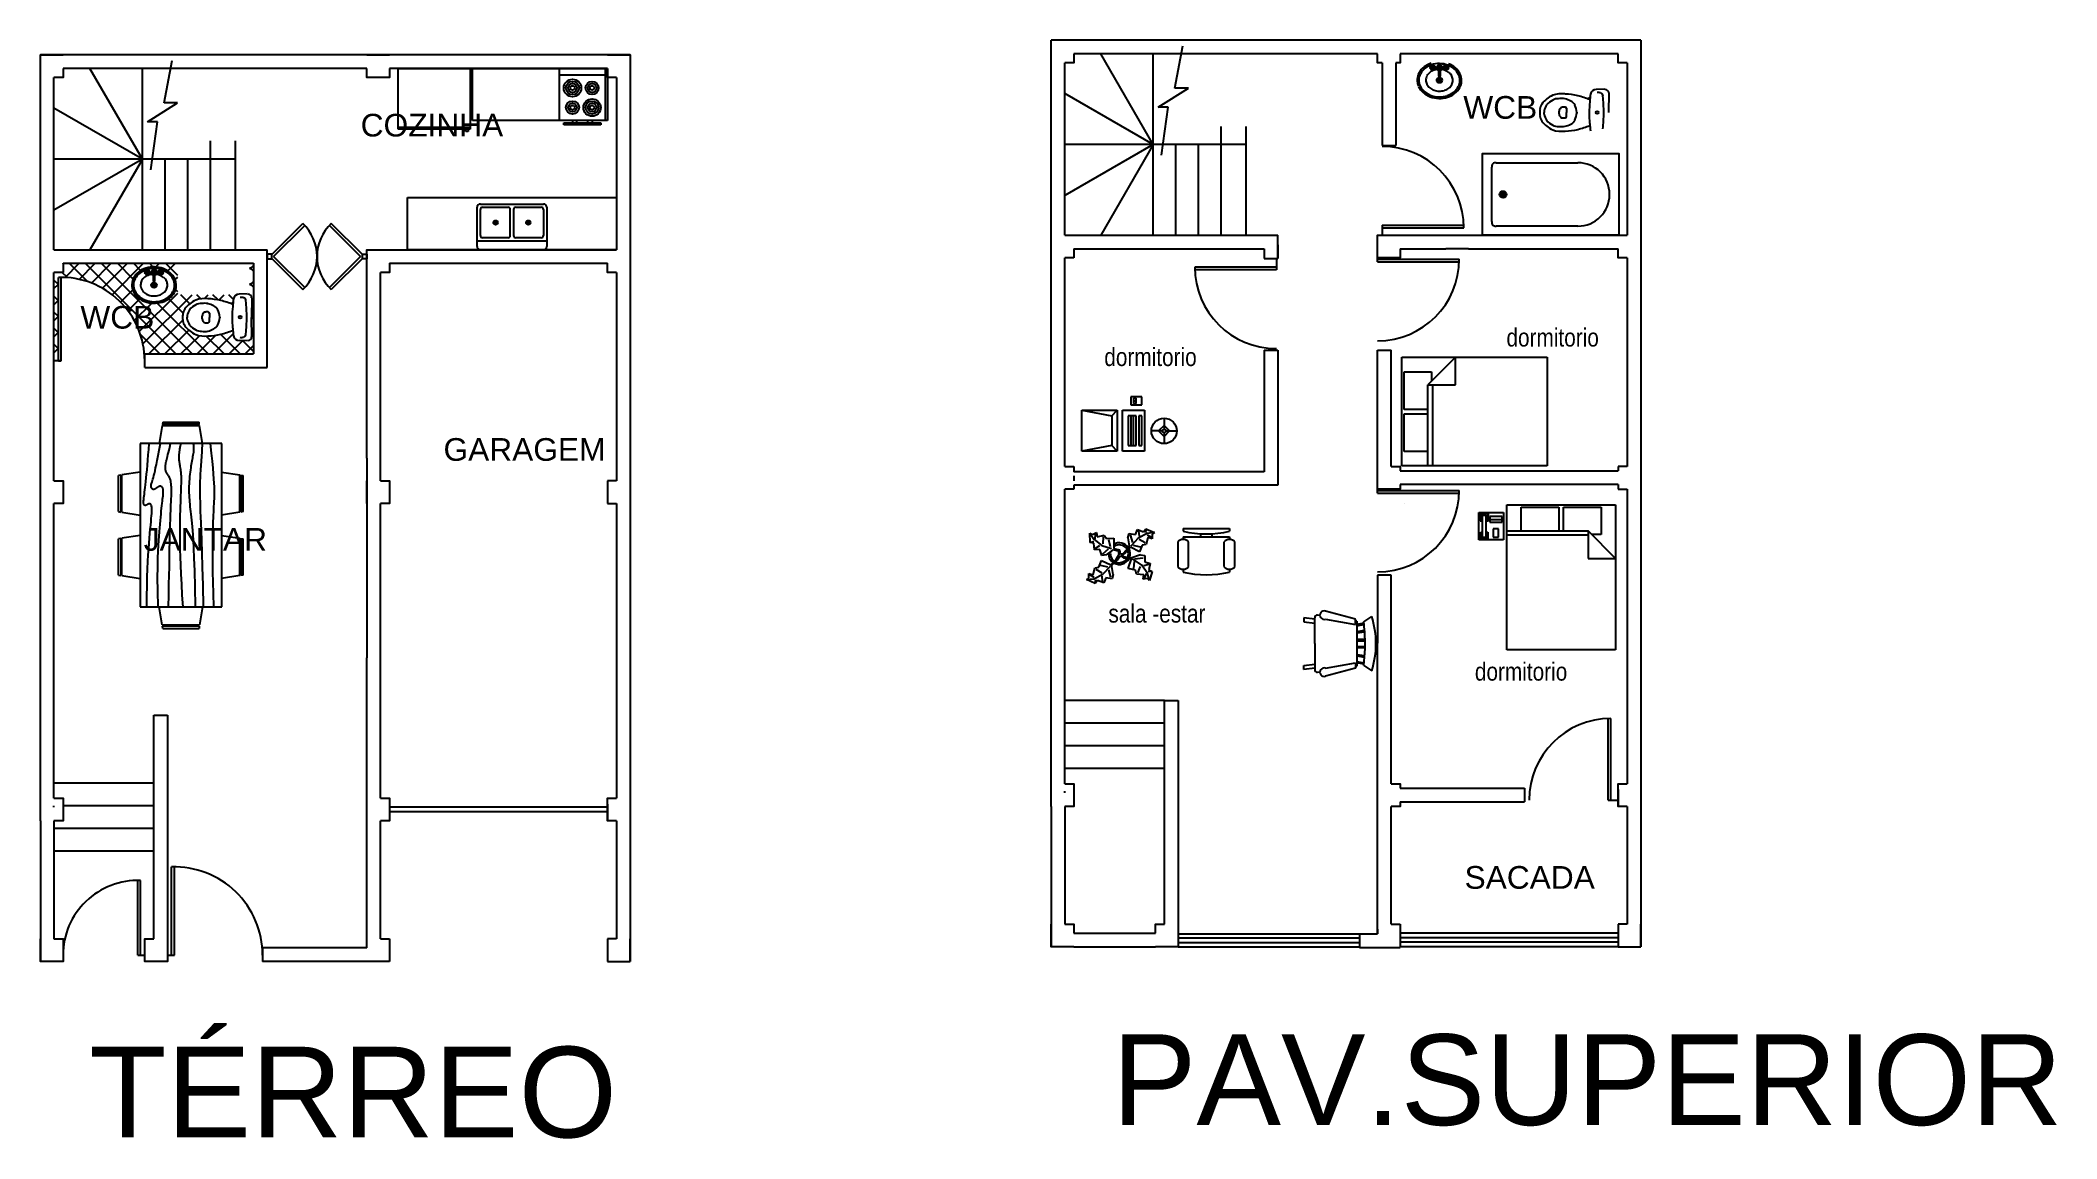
# Model space of a CAD drawing. Header units: millimetres. Extents: x 56 to 278, y 60 to 182.
import ezdxf

# ---------------------------------------------------------------- set-up
doc = ezdxf.new("R2010")
doc.units = ezdxf.units.MM
doc.header["$MEASUREMENT"] = 0
doc.styles.add('sandra', font='technic_.ttf')
doc.styles.add('Sandra2', font='arial.ttf')

msp = doc.modelspace()

# ---------------------------------------------------------------- texts
at = {"color": 3, "style": 'Sandra2'}
for s, height, p in [('COZINHA', 2.5, (91.19, 170.99)), ('WCB', 2.5, (212.73, 172.95)), ('WCB', 2.5, (60.29, 149.8)), ('GARAGEM', 2.5, (100.32, 135.22)), ('JANTAR', 2.5, (67.28, 125.3)), ('SACADA', 2.5, (212.87, 88.02)), ('TÉRREO', 10, (61.25, 60.59)), ('PAV.SUPERIOR', 10, (174, 61.96))]:
    msp.add_text(s, height=height, dxfattribs=at).set_placement(p)
at = {"color": 3, "char_height": 2, "width": 25, "attachment_point": 5, "style": 'sandra'}
for s, insert in [('dormitorio', (222.58, 148.81)), ('dormitorio', (178.25, 146.66)), ('sala -estar', (178.96, 118.36)), ('dormitorio', (219.1, 111.96))]:
    msp.add_mtext(s, dxfattribs=dict(at, insert=insert))

# ---------------------------------------------------------------- linework, layer by layer
at = {"color": 5}
for p, q in [((232.29, 181.6), (167.29, 181.6)), ((167.29, 97.1), (167.29, 181.6)), ((203.29, 180.1), (169.79, 180.1)), ((229.79, 180.1), (205.79, 180.1)), ((232.29, 181.6), (232.29, 97.1)), ((55.88, 95.5), (55.88, 180)), ((120.88, 180), (55.88, 180)), ((91.88, 178.5), (58.38, 178.5)), ((118.38, 178.5), (94.38, 178.5)), ((120.88, 180), (120.88, 95.5)), ((168.79, 160.1), (168.79, 179.1)), ((203.79, 179.1), (203.79, 169.99)), ((205.29, 179.1), (205.29, 169.99)), ((230.79, 179.1), (230.79, 160.1)), ((57.38, 158.5), (57.38, 177.5)), ((119.38, 177.5), (119.38, 158.5)), ((203.79, 169.99), (205.3, 169.99)), ((168.79, 160.1), (192.29, 160.1)), ((192.29, 157.55), (192.29, 160.1)), ((57.38, 158.5), (80.88, 158.5)), ((80.88, 145.5), (80.88, 158.5)), ((91.88, 135.5), (91.88, 158.5)), ((169.79, 158.6), (190.79, 158.6)), ((169.79, 158.6), (169.79, 157.6)), ((190.79, 158.6), (190.79, 157.55)), ((192.29, 159.05), (192.29, 157.55)), ((205.79, 158.6), (210.79, 158.6)), ((213.29, 158.6), (210.79, 158.6)), ((213.29, 158.6), (229.79, 158.6)), ((57.38, 149), (57.38, 156)), ((57.38, 136.5), (57.38, 156)), ((58.38, 156), (57.38, 156)), ((58.38, 157), (67.38, 157)), ((58.38, 157), (79.38, 157)), ((58.38, 157), (58.38, 156)), ((79.38, 157), (79.38, 147)), ((93.38, 133), (93.38, 156)), ((94.38, 157), (99.38, 157)), ((94.38, 157), (101.88, 157)), ((94.38, 157), (99.38, 157)), ((101.88, 157), (118.38, 157)), ((119.38, 156), (119.38, 133)), ((169.79, 157.6), (168.79, 157.6)), ((168.79, 138.1), (168.79, 157.6)), ((190.79, 157.55), (192.29, 157.55)), ((230.79, 157.6), (230.79, 134.6)), ((57.38, 141.5), (57.38, 149)), ((67.38, 147), (79.38, 147)), ((67.38, 145.5), (67.38, 147)), ((190.79, 147.43), (192.29, 147.43)), ((190.79, 147.43), (190.79, 134.02)), ((192.29, 147.43), (192.29, 132.52)), ((203.29, 134.6), (203.29, 147.43)), ((203.29, 147.43), (204.79, 147.43)), ((204.79, 134.6), (204.79, 147.43)), ((67.38, 145.5), (80.88, 145.5)), ((168.79, 134.6), (168.79, 141.6)), ((57.38, 133), (57.38, 140)), ((91.88, 135.5), (91.88, 113.5)), ((168.79, 134.6), (169.79, 134.6)), ((169.79, 134.6), (169.79, 134.02)), ((190.79, 134.02), (169.79, 134.02)), ((169.79, 133.55), (169.79, 133)), ((205.79, 134.1), (229.79, 134.1)), ((230.79, 134.6), (229.79, 134.6)), ((229.79, 134.6), (229.79, 134.1)), ((119.38, 133), (118.38, 133)), ((118.38, 133), (118.38, 130.5)), ((168.79, 109.6), (168.79, 132.1)), ((169.79, 132.1), (168.79, 132.1)), ((192.29, 132.52), (169.79, 132.52)), ((169.79, 132.52), (169.79, 132.1)), ((229.79, 132.6), (205.79, 132.6)), ((229.79, 132.6), (229.79, 132.1)), ((229.79, 132.1), (230.79, 132.1)), ((230.79, 132.1), (230.79, 120.95)), ((57.38, 108), (57.38, 130.5)), ((93.38, 98), (93.38, 130.5)), ((118.38, 130.5), (119.38, 130.5)), ((119.38, 130.5), (119.38, 119.35)), ((206.3, 130.5), (206.3, 130.5)), ((203.29, 122.6), (203.29, 115.1)), ((204.79, 122.6), (203.29, 122.6)), ((204.79, 99.6), (204.79, 122.6)), ((230.79, 120.95), (230.79, 103.95)), ((119.38, 119.35), (119.38, 102.35)), ((91.88, 81.5), (91.88, 113.5)), ((203.29, 83.1), (203.29, 115.1)), ((168.79, 99.6), (168.79, 109.6)), ((57.38, 98), (57.38, 108)), ((68.38, 107.18), (69.88, 107.18)), ((68.38, 82.5), (68.38, 107.18)), ((69.88, 107.18), (69.88, 80)), ((179.79, 84.1), (179.79, 108.78)), ((179.79, 108.78), (181.29, 108.78)), ((181.29, 108.78), (181.29, 81.6)), ((119.38, 102.35), (119.38, 98.85)), ((230.79, 103.95), (230.79, 100.45)), ((230.79, 100.45), (230.79, 99.6)), ((119.38, 98.85), (119.38, 98)), ((168.79, 98.6), (168.79, 98.78)), ((205.79, 99.1), (219.49, 99.1)), ((219.49, 99.1), (219.49, 97.6)), ((229.79, 98.95), (229.79, 97.1)), ((57.38, 97), (57.38, 97.18)), ((118.38, 97.35), (118.38, 95.5)), ((167.29, 97.1), (167.29, 81.6)), ((168.79, 97.1), (168.79, 84.1)), ((204.79, 84.1), (204.79, 97.1)), ((205.79, 97.6), (219.49, 97.6)), ((230.79, 97.1), (229.79, 97.1)), ((230.79, 97.1), (230.79, 84.1)), ((232.29, 97.1), (232.29, 81.6)), ((55.88, 95.5), (55.88, 80)), ((57.38, 95.5), (57.38, 82.5)), ((93.38, 82.5), (93.38, 95.5)), ((119.38, 95.5), (118.38, 95.5)), ((119.38, 95.5), (119.38, 82.5)), ((120.88, 95.5), (120.88, 80)), ((93.38, 82.5), (94.38, 82.5)), ((94.38, 82.5), (94.38, 80)), ((119.38, 82.5), (118.38, 82.5)), ((118.38, 82.5), (118.38, 80)), ((120.88, 80), (120.88, 82.5)), ((169.79, 83.1), (178.79, 83.1)), ((201.29, 83.05), (203.29, 83.05)), ((204.79, 84.1), (205.79, 84.1)), ((205.79, 84.1), (205.79, 81.6)), ((229.79, 84.1), (229.79, 81.6)), ((230.79, 84.1), (229.79, 84.1)), ((229.79, 83.1), (229.79, 83.1)), ((229.79, 82.6), (229.79, 82.6)), ((232.29, 81.6), (232.29, 84.1)), ((91.88, 81.5), (80.38, 81.5)), ((80.38, 81.5), (80.38, 80)), ((169.79, 81.6), (178.79, 81.6)), ((201.29, 81.55), (203.29, 81.55)), ((203.29, 81.55), (205.79, 81.55)), ((229.79, 82.1), (229.79, 82.1)), ((229.79, 81.6), (229.79, 81.6)), ((229.79, 81.6), (232.29, 81.6)), ((94.38, 80), (80.38, 80)), ((94.38, 80), (91.88, 80)), ((118.38, 80), (120.88, 80))]:
    msp.add_line(p, q, dxfattribs=at)
for p, q in [((178.54, 170.1), (172.77, 180.1)), ((178.54, 160.1), (178.54, 180.1)), ((180.95, 176.31), (181.81, 180.99)), ((67.13, 168.5), (61.35, 178.5)), ((67.13, 158.5), (67.13, 178.5)), ((69.53, 174.71), (70.4, 179.39)), ((178.54, 170.1), (168.79, 175.73)), ((179.1, 174.22), (182.43, 176.31)), ((182.43, 176.31), (180.95, 176.31)), ((67.13, 168.5), (57.38, 174.13)), ((67.68, 172.62), (71.01, 174.71)), ((71.01, 174.71), (69.53, 174.71)), ((180.21, 174.22), (179.1, 174.22)), ((179.47, 168.92), (180.21, 174.22)), ((68.79, 172.62), (67.68, 172.62)), ((68.05, 167.32), (68.79, 172.62)), ((186.04, 162.1), (186.04, 172.1)), ((188.79, 162.1), (188.79, 172.1)), ((74.63, 160.5), (74.63, 170.5)), ((77.38, 160.5), (77.38, 170.5)), ((188.79, 170.1), (168.79, 170.1)), ((178.54, 170.1), (168.79, 164.47)), ((188.79, 170.1), (168.79, 170.1)), ((178.54, 170.1), (172.77, 160.1)), ((181.04, 160.1), (181.04, 170.1)), ((183.54, 160.1), (183.54, 170.1)), ((186.04, 160.1), (186.04, 170.1)), ((188.79, 160.1), (188.79, 170.1)), ((67.13, 168.5), (57.38, 162.87)), ((77.38, 168.5), (57.38, 168.5)), ((77.38, 168.5), (57.38, 168.5)), ((67.13, 168.5), (61.35, 158.5)), ((69.63, 158.5), (69.63, 168.5)), ((72.13, 158.5), (72.13, 168.5)), ((74.63, 158.5), (74.63, 168.5)), ((77.38, 158.5), (77.38, 168.5)), ((58.87, 155.42), (58.3, 156)), ((58.61, 155.44), (60.17, 157)), ((61.09, 154.98), (59.06, 157)), ((60.17, 155.23), (61.94, 157)), ((70.83, 147), (60.83, 157)), ((61.52, 154.82), (63.7, 157)), ((72.6, 147), (62.6, 157)), ((62.72, 154.25), (65.47, 157)), ((63.78, 153.54), (67.24, 157)), ((66.1, 155.27), (64.37, 157)), ((66.92, 156.21), (66.13, 157)), ((68.29, 156.61), (67.9, 157)), ((68.61, 156.6), (69.01, 157)), ((69.94, 156.16), (70.78, 157)), ((78.98, 156.37), (79.38, 156.76)), ((79.38, 156.13), (78.98, 156.53)), ((57.88, 154.65), (57.38, 155.15)), ((57.88, 152.88), (57.38, 153.38)), ((64.72, 152.71), (66.07, 154.06)), ((66.79, 149.48), (71.03, 153.72)), ((67.19, 148.11), (72.61, 153.53)), ((70.74, 155.2), (71.03, 155.49)), ((71.03, 153.87), (70.79, 154.11)), ((72.36, 152.55), (71.37, 153.53)), ((73.58, 153.09), (73.14, 153.53)), ((73.96, 153.11), (74.38, 153.53)), ((75.47, 152.97), (74.9, 153.53)), ((75.56, 152.95), (76.15, 153.53)), ((77.15, 153.05), (76.67, 153.53)), ((78.98, 154.6), (79.38, 154.99)), ((79.38, 154.36), (78.98, 154.76)), ((57.38, 152.44), (57.88, 152.94)), ((57.88, 151.12), (57.38, 151.62)), ((57.38, 150.67), (57.88, 151.17)), ((65.54, 151.77), (66.85, 153.08)), ((66.23, 150.69), (68.16, 152.61)), ((74.37, 147), (68.75, 152.62)), ((71.62, 151.52), (70.04, 153.09)), ((76.92, 152.54), (77.12, 152.74)), ((79.16, 151.25), (79.38, 151.46)), ((79.38, 152.6), (79.2, 152.78)), ((57.88, 149.35), (57.38, 149.85)), ((57.38, 148.9), (57.88, 149.4)), ((69.06, 147), (66.91, 149.16)), ((67.85, 147), (71.58, 150.74)), ((69.61, 147), (72.24, 149.63)), ((71.38, 147), (73.41, 149.02)), ((73.15, 147), (75.22, 149.07)), ((76.13, 147), (74.16, 148.97)), ((77.9, 147), (75.74, 149.17)), ((79.38, 150.83), (79.16, 151.05)), ((79.19, 149.51), (79.38, 149.69)), ((57.88, 147.58), (57.38, 148.08)), ((57.38, 147.14), (57.88, 147.64)), ((76.69, 147), (78.16, 148.47)), ((79.38, 147.29), (78.2, 148.47)), ((78.45, 147), (79.38, 147.92)), ((179.79, 108.78), (168.79, 108.78)), ((179.79, 106.28), (168.79, 106.28)), ((179.79, 103.78), (168.79, 103.78)), ((179.79, 101.28), (168.79, 101.28)), ((68.38, 99.68), (57.38, 99.68)), ((68.38, 97.18), (58.38, 97.18)), ((68.38, 94.68), (57.38, 94.68)), ((68.38, 92.18), (57.38, 92.18))]:
    msp.add_line(p, q)
at = {"color": 6}
for p, q in [((95.34, 171.78), (95.34, 178.5)), ((95.34, 178.5), (103.26, 178.5)), ((103.26, 178.5), (103.26, 171.78)), ((103.5, 178.5), (118.38, 178.5)), ((103.5, 172.74), (103.5, 178.5)), ((113.1, 172.74), (113.1, 178.5)), ((113.1, 178.5), (118.14, 178.5)), ((118.14, 178.5), (118.14, 172.74)), ((118.38, 178.5), (118.38, 172.74)), ((209.27, 178.62), (209.22, 178.62)), ((209.27, 178.57), (209.22, 178.57)), ((209.35, 178.69), (209.35, 178.74)), ((209.35, 178.5), (209.35, 178.44)), ((209.4, 178.69), (209.4, 178.74)), ((209.4, 178.5), (209.4, 178.44)), ((209.47, 178.62), (209.52, 178.62)), ((209.47, 178.57), (209.52, 178.57)), ((210, 178.42), (210, 177.69)), ((210.2, 177.69), (210.2, 178.42)), ((210.72, 178.62), (210.67, 178.62)), ((210.72, 178.57), (210.67, 178.57)), ((210.8, 178.69), (210.8, 178.74)), ((210.8, 178.5), (210.8, 178.44)), ((210.85, 178.69), (210.85, 178.74)), ((210.85, 178.5), (210.85, 178.44)), ((210.92, 178.62), (210.97, 178.62)), ((210.92, 178.57), (210.97, 178.57)), ((113.1, 177.78), (118.14, 177.78)), ((209.9, 177.2), (210.3, 177.2)), ((210.1, 177.4), (210.1, 177)), ((95.34, 172.02), (103.26, 172.02)), ((103.26, 171.78), (95.34, 171.78)), ((102.78, 171.54), (102.78, 171.78)), ((103.02, 171.54), (102.78, 171.54)), ((103.02, 171.78), (103.02, 171.54)), ((118.38, 172.74), (103.5, 172.74)), ((118.14, 172.74), (113.1, 172.74)), ((113.58, 172.26), (113.58, 172.5)), ((113.58, 172.5), (117.66, 172.5)), ((117.66, 172.26), (113.58, 172.26)), ((114.54, 172.74), (114.54, 172.5)), ((115.02, 172.5), (115.02, 172.74)), ((116.22, 172.5), (116.22, 172.74)), ((116.7, 172.74), (116.7, 172.5)), ((117.66, 172.5), (117.66, 172.26)), ((216.96, 168.07), (216.96, 168.07)), ((216.86, 164.6), (217.36, 164.6)), ((217.11, 164.85), (217.11, 164.35)), ((96.34, 164.26), (119.38, 164.26)), ((96.34, 158.5), (96.34, 164.26)), ((104.02, 158.86), (104.02, 163.18)), ((104.38, 163.54), (111.34, 163.54)), ((104.38, 160.06), (104.38, 162.94)), ((104.62, 163.18), (107.44, 163.18)), ((107.68, 160.06), (107.68, 162.94)), ((108.04, 162.94), (108.04, 160.06)), ((108.28, 163.18), (111.1, 163.18)), ((111.34, 162.94), (111.34, 160.06)), ((111.7, 163.18), (111.7, 158.86)), ((119.38, 164.26), (119.38, 158.5)), ((119.38, 158.5), (96.34, 158.5)), ((111.7, 159.46), (104.02, 159.46)), ((111.34, 158.5), (104.38, 158.5)), ((107.44, 159.82), (104.62, 159.82)), ((111.1, 159.82), (108.28, 159.82)), ((67.59, 156.03), (67.54, 156.03)), ((67.59, 155.98), (67.54, 155.98)), ((67.66, 156.1), (67.66, 156.15)), ((67.66, 155.9), (67.66, 155.85)), ((67.71, 156.1), (67.71, 156.15)), ((67.71, 155.9), (67.71, 155.85)), ((67.78, 156.03), (67.84, 156.03)), ((67.78, 155.98), (67.84, 155.98)), ((68.31, 155.83), (68.31, 155.1)), ((68.51, 155.1), (68.51, 155.83)), ((69.04, 156.03), (68.99, 156.03)), ((69.04, 155.98), (68.99, 155.98)), ((69.11, 156.1), (69.11, 156.15)), ((69.11, 155.9), (69.11, 155.85)), ((69.16, 156.1), (69.16, 156.15)), ((69.16, 155.9), (69.16, 155.85)), ((69.23, 156.03), (69.29, 156.03)), ((69.23, 155.98), (69.29, 155.98)), ((68.21, 154.6), (68.61, 154.6)), ((68.41, 154.8), (68.41, 154.4))]:
    msp.add_line(p, q, dxfattribs=at)
at = {"color": 1}
for p, q in [((209.34, 178.24), (209.42, 178.32)), ((81.38, 157.96), (84.81, 161.39)), ((81.59, 157.75), (85.02, 161.18)), ((91.17, 157.75), (87.74, 161.18)), ((91.38, 157.96), (87.95, 161.39)), ((203.79, 161.2), (212.79, 161.2)), ((203.79, 161.2), (203.79, 160.1)), ((203.79, 160.9), (212.79, 160.9)), ((57.38, 155.98), (57.4, 156)), ((58.38, 156.98), (58.4, 157)), ((67.65, 155.65), (67.74, 155.73)), ((81.38, 157.54), (84.81, 154.11)), ((81.59, 157.75), (85.02, 154.32)), ((91.17, 157.75), (87.74, 154.32)), ((91.38, 157.54), (87.95, 154.11)), ((192.13, 156.59), (183.13, 156.59)), ((192.13, 156.29), (183.13, 156.29)), ((192.13, 157.55), (192.13, 156.29)), ((203.29, 157.16), (203.29, 157.6)), ((203.29, 157.46), (212.29, 157.46)), ((203.29, 157.16), (212.29, 157.16)), ((57.88, 146.25), (57.88, 155.45)), ((58.18, 146.25), (58.18, 155.45)), ((67.38, 146.92), (67.35, 146.95)), ((57.44, 146.25), (57.38, 146.31)), ((58.18, 146.25), (57.38, 146.25)), ((67.37, 146.53), (67.38, 146.53)), ((203.29, 131.66), (203.29, 132.1)), ((203.29, 131.96), (212.29, 131.96)), ((203.29, 131.66), (212.29, 131.66)), ((228.69, 97.8), (228.69, 106.79)), ((228.99, 97.8), (228.99, 106.8)), ((228.69, 97.8), (229.79, 97.8)), ((118.38, 97), (94.38, 97)), ((118.38, 96.5), (94.38, 96.5)), ((66.61, 80.7), (66.61, 88.93)), ((66.91, 80.7), (66.91, 88.92)), ((70.35, 80.7), (70.35, 90.43)), ((70.65, 80.7), (70.65, 90.43)), ((181.29, 83.05), (201.29, 83.05)), ((181.29, 82.6), (201.29, 82.6)), ((205.79, 83.15), (229.79, 83.15)), ((205.79, 82.65), (229.79, 82.65)), ((66.61, 80.7), (67.38, 80.7)), ((69.88, 80.7), (70.65, 80.7)), ((181.29, 82.1), (201.29, 82.1)), ((181.29, 81.6), (201.29, 81.6)), ((205.79, 82.15), (229.79, 82.15)), ((205.79, 81.65), (229.79, 81.65))]:
    msp.add_line(p, q, dxfattribs=at)
at = {"color": 6, "linetype": 'ByBlock'}
for p, q in [((228.32, 176.22), (227.4, 176.19)), ((228.79, 175.8), (228.75, 173.63)), ((221.66, 173.82), (221.66, 173.71)), ((221.66, 173.71), (221.66, 173.62)), ((221.66, 173.56), (221.66, 173.65)), ((221.66, 173.56), (221.66, 173.65)), ((221.66, 173.44), (221.66, 173.56)), ((224.12, 174.11), (224.12, 173.63)), ((224.12, 173.16), (224.12, 173.63)), ((225.24, 173.66), (225.24, 173.56)), ((78.73, 153.62), (77.81, 153.6)), ((72.07, 151.23), (72.07, 151.11)), ((74.54, 151.52), (74.54, 151.04)), ((79.2, 153.2), (79.16, 151.04)), ((72.07, 151.11), (72.07, 151.03)), ((72.07, 150.97), (72.07, 151.05)), ((72.07, 150.97), (72.07, 151.05)), ((72.07, 150.85), (72.07, 150.97)), ((74.54, 150.56), (74.54, 151.04)), ((75.66, 151.06), (75.66, 150.97)), ((79.2, 148.87), (79.16, 151.04)), ((78.73, 148.45), (77.81, 148.48))]:
    msp.add_line(p, q, dxfattribs=at)
at = {"color": 51}
msp.add_line((226.51, 175.13), (226.71, 175.33), dxfattribs=at)
at = {"color": 0}
for p, q in [((71.03, 155.64), (69.67, 157)), ((57.38, 154.21), (57.88, 154.71)), ((74.92, 147), (77.13, 149.22))]:
    msp.add_line(p, q, dxfattribs=at)
at = {"color": 1, "linetype": 'Continuous'}
for p, q in [((57.88, 146.25), (58.18, 146.25)), ((66.61, 80.7), (66.91, 80.7))]:
    msp.add_line(p, q, dxfattribs=at)
at = {"color": 6, "linetype": 'Continuous'}
for p, q in [((205.96, 134.65), (205.96, 146.65)), ((205.96, 146.65), (221.97, 146.65)), ((206.2, 145.05), (209.24, 145.05)), ((206.2, 140.89), (206.2, 145.05)), ((211.88, 146.65), (208.84, 143.61)), ((209.24, 145.05), (209.24, 144.01)), ((211.88, 143.61), (211.88, 146.65)), ((221.97, 146.65), (221.97, 134.65)), ((176.08, 142.29), (176.08, 141.39)), ((177.28, 142.29), (176.08, 142.29)), ((177.28, 141.39), (177.28, 142.29)), ((208.84, 134.65), (208.84, 143.61)), ((208.84, 143.61), (211.88, 143.61)), ((209.32, 143.61), (209.32, 134.65)), ((170.68, 136.29), (170.68, 140.79)), ((170.68, 140.79), (173.98, 140.19)), ((170.68, 140.79), (174.58, 140.79)), ((173.98, 140.19), (174.58, 140.79)), ((173.98, 140.19), (173.98, 136.89)), ((174.58, 140.79), (174.58, 136.29)), ((175.18, 140.79), (177.58, 140.79)), ((175.18, 136.29), (175.18, 140.79)), ((176.68, 140.19), (175.78, 140.19)), ((175.78, 140.19), (175.78, 136.89)), ((176.08, 141.39), (177.28, 141.39)), ((176.08, 140.19), (176.08, 136.89)), ((176.38, 142.14), (176.38, 141.54)), ((176.68, 142.14), (176.38, 142.14)), ((176.38, 141.84), (176.68, 141.84)), ((176.38, 141.54), (176.68, 141.54)), ((176.38, 136.89), (176.38, 140.19)), ((176.68, 141.54), (176.68, 142.14)), ((176.68, 136.89), (176.68, 140.19)), ((177.28, 140.19), (176.98, 140.19)), ((176.98, 140.19), (176.98, 136.89)), ((177.28, 136.89), (177.28, 140.19)), ((177.58, 140.79), (177.58, 136.29)), ((208.84, 140.89), (206.2, 140.89)), ((206.2, 140.41), (208.84, 140.41)), ((206.2, 136.25), (206.2, 140.41)), ((69.31, 139.11), (68.99, 137.11)), ((69.31, 139.11), (73.42, 139.11)), ((69.37, 139.49), (69.33, 139.24)), ((73.4, 139.24), (69.33, 139.24)), ((69.37, 139.49), (73.37, 139.49)), ((73.4, 139.24), (73.37, 139.49)), ((73.74, 137.11), (73.42, 139.11)), ((179.55, 138.51), (178.35, 138.51)), ((179.75, 139.11), (179.15, 138.51)), ((179.15, 138.51), (179.75, 137.91)), ((179.75, 139.91), (179.75, 138.71)), ((180.35, 138.51), (179.75, 139.11)), ((179.75, 137.91), (180.35, 138.51)), ((179.75, 138.31), (179.75, 137.11)), ((179.95, 138.51), (181.15, 138.51)), ((66.87, 137.11), (66.87, 119.11)), ((75.87, 137.11), (66.87, 137.11)), ((75.87, 119.11), (75.87, 137.11)), ((173.98, 136.89), (170.68, 136.29)), ((174.58, 136.29), (170.68, 136.29)), ((174.58, 136.29), (173.98, 136.89)), ((177.58, 136.29), (175.18, 136.29)), ((175.78, 136.89), (176.68, 136.89)), ((176.98, 136.89), (177.28, 136.89)), ((208.84, 136.25), (206.2, 136.25)), ((64.74, 133.65), (64.49, 133.61)), ((64.49, 129.61), (64.49, 133.61)), ((64.74, 133.65), (64.74, 129.57)), ((66.87, 133.98), (64.87, 133.67)), ((64.87, 129.55), (64.87, 133.67)), ((75.86, 133.98), (77.86, 133.67)), ((77.87, 129.55), (77.87, 133.67)), ((77.99, 133.65), (77.99, 129.57)), ((77.99, 133.65), (78.24, 133.61)), ((78.24, 129.61), (78.24, 133.61)), ((221.97, 134.65), (205.96, 134.65)), ((64.49, 129.61), (64.74, 129.57)), ((64.86, 129.55), (66.87, 129.24)), ((77.87, 129.55), (75.86, 129.24)), ((78.24, 129.61), (77.99, 129.57)), ((214.45, 126.51), (214.45, 129.51)), ((214.45, 129.51), (217.15, 129.51)), ((214.6, 129.36), (214.6, 128.61)), ((214.67, 129.36), (214.67, 128.68)), ((215.42, 129.36), (214.67, 129.36)), ((214.82, 129.21), (214.82, 126.81)), ((214.82, 129.21), (215.27, 129.21)), ((215.27, 126.81), (215.27, 129.21)), ((215.42, 128.68), (215.42, 129.36)), ((215.5, 128.61), (215.5, 129.36)), ((217, 129.06), (215.65, 129.06)), ((215.65, 129.06), (215.65, 128.46)), ((217, 128.46), (217, 129.06)), ((217.15, 129.51), (217.15, 126.51)), ((217.52, 114.36), (217.52, 130.36)), ((217.52, 130.36), (229.52, 130.36)), ((219.12, 130.12), (223.28, 130.12)), ((219.12, 127.48), (219.12, 130.12)), ((223.28, 130.12), (223.28, 127.48)), ((223.76, 130.12), (227.92, 130.12)), ((223.76, 127.48), (223.76, 130.12)), ((227.92, 130.12), (227.92, 127.08)), ((229.52, 130.36), (229.52, 114.36)), ((66.87, 126.98), (64.87, 126.67)), ((75.86, 126.98), (77.86, 126.67)), ((171.57, 127.24), (172.01, 126.56)), ((171.57, 127.24), (171.84, 127.1)), ((171.61, 126.21), (171.57, 127.24)), ((171.84, 127.1), (172.29, 127.32)), ((172.15, 126.61), (172.2, 127.14)), ((172.29, 127.32), (172.37, 126.83)), ((172.37, 126.83), (173.13, 127)), ((173.04, 126.82), (172.99, 126.06)), ((173.13, 127), (173.4, 126.64)), ((175.75, 126.72), (175.89, 127.2)), ((175.75, 126.72), (175.91, 125.84)), ((175.89, 127.2), (176.59, 127.1)), ((176.01, 127.04), (176.25, 126.22)), ((176.89, 126.7), (176.07, 125.82)), ((176.59, 127.1), (176.81, 127.64)), ((176.81, 127.64), (177.49, 127.4)), ((177.89, 127.2), (176.89, 126.7)), ((176.93, 127.48), (176.99, 126.9)), ((177.49, 127.4), (177.75, 127.72)), ((177.73, 127.58), (177.69, 127.3)), ((177.75, 127.72), (178.69, 127.31)), ((177.97, 126.76), (177.79, 126)), ((177.87, 127.06), (178.33, 126.78)), ((178.69, 127.31), (177.89, 127.2)), ((178.45, 126.62), (177.97, 126.76)), ((178.69, 127.31), (178.45, 127.12)), ((178.45, 127.12), (178.45, 126.62)), ((181.85, 127.75), (181.85, 127.45)), ((181.85, 127.75), (186.95, 127.75)), ((181.85, 126.85), (181.85, 126.55)), ((181.85, 126.85), (186.95, 126.85)), ((183.8, 126.85), (183.8, 127.17)), ((185, 127.17), (185, 126.85)), ((186.95, 127.75), (186.95, 127.45)), ((186.95, 126.85), (186.95, 126.55)), ((214.6, 128.61), (214.82, 128.61)), ((214.67, 128.68), (214.82, 128.68)), ((214.67, 127.33), (214.82, 127.33)), ((214.67, 126.66), (214.67, 127.33)), ((214.82, 126.81), (215.27, 126.81)), ((215.27, 128.68), (215.42, 128.68)), ((215.27, 128.61), (215.5, 128.61)), ((215.27, 127.33), (215.42, 127.33)), ((215.42, 127.33), (215.42, 126.66)), ((215.65, 128.76), (217, 128.76)), ((215.65, 128.46), (217, 128.46)), ((216.62, 127.71), (216.02, 127.71)), ((216.02, 127.71), (216.02, 126.81)), ((216.02, 126.81), (216.62, 126.81)), ((216.62, 126.81), (216.62, 127.71)), ((217.52, 127.48), (226.48, 127.48)), ((226.48, 127), (217.52, 127)), ((229.52, 124.44), (226.48, 127.48)), ((226.48, 127.48), (226.48, 124.44)), ((227.92, 127.08), (226.88, 127.08)), ((64.74, 126.65), (64.49, 126.61)), ((64.49, 122.61), (64.49, 126.61)), ((64.74, 126.65), (64.74, 122.57)), ((64.87, 122.55), (64.87, 126.67)), ((77.87, 122.55), (77.87, 126.67)), ((77.99, 126.65), (77.99, 122.57)), ((77.99, 126.65), (78.24, 126.61)), ((78.24, 122.61), (78.24, 126.61)), ((172.01, 126.12), (171.61, 126.21)), ((171.74, 126.25), (172.01, 126.34)), ((172.01, 126.56), (172.9, 125.89)), ((172.09, 125.4), (172.01, 126.12)), ((172.67, 125.44), (172.09, 125.4)), ((172.18, 125.58), (172.68, 125.89)), ((172.89, 124.77), (172.67, 125.44)), ((173.39, 124.85), (172.89, 124.77)), ((172.9, 125.89), (173.97, 125.54)), ((172.98, 124.95), (173.61, 125.52)), ((173.39, 124.85), (174.11, 125.38)), ((173.4, 126.64), (174.2, 126.68)), ((173.84, 125.74), (173.67, 126.51)), ((174.11, 125.38), (174.15, 125.43)), ((174.15, 125.43), (174.7, 125.3)), ((174.2, 126.68), (174.2, 125.56)), ((174.2, 125.56), (174.83, 125.41)), ((174.41, 124.22), (174.77, 124.83)), ((174.62, 124.31), (174.93, 124.78)), ((174.7, 125.3), (174.77, 124.83)), ((174.7, 125.3), (174.7, 125.3)), ((174.83, 125.41), (174.91, 124.94)), ((174.91, 124.94), (175.23, 124.99)), ((174.93, 124.78), (175.26, 124.52)), ((175.38, 124.94), (175.07, 124.83)), ((175.07, 124.83), (175.29, 124.65)), ((175.23, 124.99), (175.9, 125.73)), ((175.26, 124.52), (176.15, 124.41)), ((175.29, 124.65), (176.19, 124.52)), ((176.03, 125.68), (175.38, 124.94)), ((175.9, 125.73), (175.91, 125.84)), ((177.03, 125.18), (176.03, 125.68)), ((177.14, 124.83), (176.19, 124.52)), ((176.35, 125.92), (177.11, 125.74)), ((176.48, 124.39), (177.45, 124.51)), ((177.67, 126.16), (177.01, 126.54)), ((177.35, 125.92), (177.03, 125.18)), ((177.14, 124.83), (177.64, 124.76)), ((177.79, 126), (177.35, 125.92)), ((177.64, 124.76), (177.64, 124.06)), ((181.25, 126.25), (181.25, 123.55)), ((182.45, 123.55), (182.45, 126.25)), ((186.35, 126.25), (186.35, 123.55)), ((187.55, 123.55), (187.55, 126.25)), ((217.15, 126.51), (214.45, 126.51)), ((215.42, 126.66), (214.67, 126.66)), ((64.49, 122.61), (64.74, 122.57)), ((64.86, 122.55), (66.87, 122.24)), ((77.87, 122.55), (75.86, 122.24)), ((78.24, 122.61), (77.99, 122.57)), ((171.21, 122.11), (171.45, 122.29)), ((171.45, 122.79), (171.93, 122.65)), ((171.45, 122.29), (171.45, 122.79)), ((172.03, 122.35), (171.57, 122.63)), ((171.93, 122.65), (172.11, 123.41)), ((172.01, 122.21), (173.01, 122.71)), ((172.11, 123.41), (172.55, 123.49)), ((172.23, 123.25), (172.89, 122.87)), ((172.55, 123.49), (172.86, 124.23)), ((173.55, 123.49), (172.79, 123.67)), ((172.86, 124.23), (173.87, 123.73)), ((172.97, 121.93), (172.91, 122.51)), ((173.01, 122.71), (173.83, 123.58)), ((173.31, 122.31), (173.09, 121.77)), ((174.01, 122.21), (173.31, 122.31)), ((173.89, 122.37), (173.65, 123.19)), ((174.41, 124.22), (173.87, 123.73)), ((173.99, 123.57), (174, 123.69)), ((174.15, 122.69), (173.99, 123.57)), ((174, 123.69), (174.62, 124.31)), ((174.15, 122.69), (174.01, 122.21)), ((175.8, 123.35), (176.15, 124.41)), ((176.58, 123.14), (175.8, 123.35)), ((177.28, 123.7), (176.25, 124.41)), ((176.44, 124.13), (176.36, 123.35)), ((176.72, 122.71), (176.58, 123.14)), ((177.5, 122.64), (176.72, 122.71)), ((176.86, 122.85), (177.14, 123.56)), ((177.92, 122.78), (177.28, 123.7)), ((177.43, 122.15), (177.5, 122.64)), ((178.06, 123.77), (177.5, 123.63)), ((177.78, 122.78), (177.57, 122.29)), ((177.64, 124.06), (178.2, 123.91)), ((178.13, 122.01), (177.92, 122.78)), ((178.27, 123), (177.99, 123)), ((178.2, 123.91), (178.06, 123.21)), ((178.06, 123.21), (178.42, 123)), ((178.42, 123), (178.13, 122.01)), ((181.85, 123.25), (181.85, 122.95)), ((186.95, 123.25), (186.95, 122.95)), ((226.48, 124.44), (229.52, 124.44)), ((171.21, 122.11), (172.01, 122.21)), ((172.15, 121.69), (171.21, 122.11)), ((172.41, 122.01), (172.15, 121.69)), ((172.17, 121.83), (172.21, 122.11)), ((173.09, 121.77), (172.41, 122.01)), ((177.92, 122.22), (177.43, 122.15)), ((178.13, 122.01), (177.92, 122.22)), ((66.87, 119.11), (75.87, 119.11)), ((69.31, 117.11), (68.99, 119.11)), ((73.74, 119.11), (73.42, 117.11)), ((195.15, 117.9), (195.15, 117.45)), ((196.35, 117.75), (195.15, 117.9)), ((196.35, 115.05), (196.35, 117.9)), ((196.91, 118.16), (196.65, 118.2)), ((200.85, 117.75), (197.55, 118.65)), ((201.75, 117.45), (202.65, 118.05)), ((69.31, 117.11), (73.42, 117.11)), ((73.4, 116.99), (69.33, 116.99)), ((69.37, 116.74), (69.33, 116.99)), ((69.37, 116.74), (73.37, 116.74)), ((73.4, 116.99), (73.37, 116.74)), ((195.15, 117.45), (196.35, 117.3)), ((197.55, 117.75), (200.85, 117.15)), ((200.85, 117.15), (200.85, 117.75)), ((201, 117.52), (200.86, 117.54)), ((201, 117.52), (201, 112.58)), ((201.75, 117.3), (201, 117.15)), ((201, 117), (201.77, 117.16)), ((201, 116.4), (201.84, 116.54)), ((201, 116.25), (201.85, 116.37)), ((196.35, 115.05), (196.35, 112.2)), ((201.89, 115.5), (201, 115.5)), ((201, 115.35), (201.89, 115.35)), ((201, 114.75), (201.89, 114.75)), ((201.89, 114.6), (201, 114.6)), ((201, 113.85), (201.85, 113.73)), ((201, 113.7), (201.84, 113.56)), ((229.52, 114.36), (217.52, 114.36)), ((195.15, 112.65), (196.35, 112.8)), ((195.15, 112.2), (195.15, 112.65)), ((196.35, 112.35), (195.15, 112.2)), ((196.65, 111.9), (196.93, 111.94)), ((197.55, 112.35), (200.85, 112.95)), ((200.85, 112.35), (197.55, 111.45)), ((200.85, 112.95), (200.85, 112.35)), ((200.86, 112.56), (201, 112.58)), ((201, 113.1), (201.78, 112.95)), ((201.75, 112.8), (201, 112.95)), ((201.75, 112.65), (202.65, 112.05))]:
    msp.add_line(p, q, dxfattribs=at)
at = {"color": 5, "linetype": 'Continuous'}
for p, q in [((201.29, 83.05), (201.29, 81.55)), ((201.29, 83.05), (201.29, 81.55)), ((203.29, 83.55), (203.29, 83.05)), ((205.79, 83.55), (205.79, 83.05)), ((229.79, 83.1), (229.79, 81.6)), ((229.79, 83.1), (229.79, 81.6))]:
    msp.add_line(p, q, dxfattribs=at)
at = {"color": 5}
for points in [[(169.79, 180.1), (169.79, 179.1), (168.79, 179.1)], [(203.79, 179.1), (203.29, 179.1), (203.29, 180.1)], [(205.79, 180.1), (205.79, 179.1), (205.29, 179.1)], [(230.79, 179.1), (229.79, 179.1), (229.79, 180.1)], [(55.88, 177.5), (55.88, 180), (58.38, 180)], [(58.38, 178.5), (58.38, 177.5), (57.38, 177.5)], [(91.88, 180), (94.38, 180)], [(94.38, 178.5), (94.38, 177.5), (91.88, 177.5), (91.88, 178.5)], [(118.38, 180), (120.88, 180), (120.88, 177.5)], [(119.38, 177.5), (118.38, 177.5), (118.38, 178.5)], [(203.29, 157.6), (203.29, 160.1), (230.79, 160.1)], [(232.29, 160.1), (232.29, 157.6)], [(55.88, 156), (55.88, 158.5)], [(57.38, 158.5), (58.38, 158.5)], [(91.88, 156), (91.88, 158.5), (119.38, 158.5)], [(120.88, 158.5), (120.88, 156)], [(205.79, 158.6), (205.79, 157.6), (203.29, 157.6)], [(230.79, 157.6), (229.79, 157.6), (229.79, 158.6)], [(94.38, 157), (94.38, 156), (93.38, 156)], [(119.38, 156), (118.38, 156), (118.38, 157)], [(203.29, 132.1), (203.29, 132.1), (203.29, 134.6)], [(204.79, 134.6), (205.79, 134.6), (205.79, 134.1)], [(55.88, 130.5), (55.88, 133)], [(57.38, 133), (58.38, 133), (58.38, 130.5), (57.38, 130.5)], [(91.88, 130.5), (91.88, 130.5), (91.88, 133)], [(93.38, 133), (94.38, 133), (94.38, 130.5), (93.38, 130.5)], [(205.79, 132.6), (205.79, 132.1), (203.29, 132.1)], [(55.88, 95.5), (55.88, 98)], [(57.38, 98), (58.38, 98), (58.38, 95.5), (57.38, 95.5)], [(91.88, 95.5), (91.88, 98)], [(93.38, 98), (94.38, 98), (94.38, 95.5), (93.38, 95.5)], [(119.38, 95.5), (118.38, 95.5), (118.38, 98), (119.38, 98)], [(120.88, 98), (120.88, 95.5)], [(167.29, 97.1), (167.29, 99.6)], [(168.79, 99.6), (169.79, 99.6), (169.79, 97.1), (168.79, 97.1)], [(203.29, 97.1), (203.29, 99.6)], [(204.79, 99.6), (205.79, 99.6), (205.79, 99.1)], [(230.79, 97.1), (229.79, 97.1), (229.79, 99.6), (230.79, 99.6)], [(232.29, 99.6), (232.29, 97.1)], [(205.79, 97.6), (205.79, 97.1), (204.79, 97.1)], [(57.38, 82.5), (58.38, 82.5), (58.38, 80), (55.88, 80), (55.88, 82.5)], [(69.88, 82.5), (69.88, 80), (67.38, 80), (67.38, 82.5), (68.38, 82.5)], [(91.88, 81.5), (91.88, 82.5)], [(169.79, 81.6), (167.29, 81.6), (167.29, 84.1)], [(168.79, 84.1), (169.79, 84.1), (169.79, 83.1)], [(181.29, 84.1), (181.29, 81.6), (178.79, 81.6)], [(178.79, 83.1), (178.79, 84.1), (179.79, 84.1)], [(203.29, 83.1), (203.29, 84.1)]]:
    msp.add_lwpolyline(points, dxfattribs=at)
at = {"color": 6}
msp.add_lwpolyline([(214.86, 160.1), (214.86, 169.1), (229.86, 169.1), (229.86, 160.1)], close=True, dxfattribs=at)
for points in [[(215.86, 161.6), (215.86, 167.6)], [(216.36, 168.1), (225.36, 168.1)], [(225.36, 161.1), (216.36, 161.1)]]:
    msp.add_lwpolyline(points, dxfattribs=at)
at = {"color": 1}
for points in [[(80.88, 157.5), (81.38, 157.5), (81.38, 158), (80.88, 158)], [(91.88, 157.5), (91.38, 157.5), (91.38, 158), (91.88, 158)]]:
    msp.add_lwpolyline(points, close=True, dxfattribs=at)
at = {"color": 6, "linetype": 'Continuous'}
for points in [[(67.62, 119.11), (67.62, 120.32), (67.64, 121.41), (67.66, 122.4), (67.69, 123.29), (67.73, 124.1), (67.77, 124.84), (67.82, 125.51), (67.87, 126.12), (67.91, 126.69), (67.96, 127.21), (68, 127.69), (68.04, 128.12), (68.08, 128.51), (68.11, 128.86), (68.14, 129.16), (68.16, 129.42), (68.17, 129.65), (68.17, 129.83), (68.17, 129.98), (68.16, 130.11), (68.15, 130.2), (68.13, 130.28), (68.1, 130.34), (68.07, 130.38), (68.04, 130.42), (68, 130.44), (67.97, 130.46), (67.92, 130.47), (67.88, 130.47), (67.84, 130.47), (67.8, 130.46), (67.76, 130.44), (67.72, 130.43), (67.69, 130.41), (67.65, 130.39), (67.62, 130.36), (67.58, 130.34), (67.55, 130.32), (67.52, 130.31), (67.49, 130.3), (67.46, 130.29), (67.43, 130.29), (67.4, 130.3), (67.37, 130.31), (67.34, 130.33), (67.32, 130.36), (67.3, 130.39), (67.28, 130.42), (67.27, 130.47), (67.26, 130.52), (67.25, 130.57), (67.25, 130.64), (67.25, 130.72), (67.26, 130.82), (67.27, 130.92), (67.28, 131.05), (67.3, 131.19), (67.32, 131.35), (67.35, 131.54), (67.37, 131.75), (67.4, 132), (67.44, 132.27), (67.47, 132.58), (67.51, 132.93), (67.55, 133.33), (67.59, 133.76), (67.64, 134.23), (67.68, 134.74), (67.73, 135.28), (67.77, 135.86), (67.82, 136.47), (67.87, 137.11)], [(68.87, 119.11), (68.83, 120.87), (68.81, 122.32), (68.82, 123.51), (68.83, 124.47), (68.86, 125.25), (68.89, 125.89), (68.93, 126.43), (68.97, 126.91), (69.01, 127.37), (69.04, 127.81), (69.08, 128.22), (69.11, 128.62), (69.15, 128.99), (69.18, 129.35), (69.21, 129.68), (69.24, 129.99), (69.27, 130.27), (69.3, 130.53), (69.33, 130.77), (69.36, 130.99), (69.38, 131.19), (69.4, 131.37), (69.42, 131.53), (69.43, 131.67), (69.43, 131.8), (69.43, 131.91), (69.43, 132), (69.41, 132.08), (69.4, 132.15), (69.38, 132.21), (69.35, 132.26), (69.32, 132.3), (69.29, 132.33), (69.25, 132.36), (69.21, 132.39), (69.17, 132.41), (69.13, 132.42), (69.08, 132.42), (69.04, 132.41), (68.99, 132.4), (68.94, 132.38), (68.9, 132.36), (68.85, 132.33), (68.8, 132.29), (68.76, 132.26), (68.71, 132.22), (68.66, 132.19), (68.62, 132.15), (68.57, 132.12), (68.52, 132.1), (68.48, 132.08), (68.43, 132.07), (68.39, 132.06), (68.34, 132.06), (68.3, 132.07), (68.26, 132.09), (68.22, 132.12), (68.19, 132.16), (68.16, 132.2), (68.13, 132.25), (68.11, 132.31), (68.1, 132.38), (68.09, 132.45), (68.09, 132.53), (68.11, 132.61), (68.13, 132.7), (68.16, 132.8), (68.19, 132.91), (68.24, 133.04), (68.29, 133.19), (68.34, 133.37), (68.4, 133.58), (68.46, 133.82), (68.52, 134.1), (68.59, 134.43), (68.67, 134.82), (68.76, 135.27), (68.87, 135.8), (68.98, 136.41), (69.12, 137.11)], [(69.99, 119.11), (70.03, 120.43), (70.06, 121.59), (70.09, 122.61), (70.1, 123.5), (70.11, 124.29), (70.12, 124.97), (70.13, 125.58), (70.14, 126.13), (70.14, 126.63), (70.16, 127.1), (70.17, 127.53), (70.18, 127.93), (70.19, 128.3), (70.21, 128.67), (70.22, 129.02), (70.24, 129.36), (70.26, 129.7), (70.27, 130.04), (70.28, 130.38), (70.3, 130.7), (70.31, 131.02), (70.32, 131.32), (70.32, 131.6), (70.32, 131.86), (70.32, 132.1), (70.32, 132.32), (70.31, 132.51), (70.29, 132.69), (70.27, 132.84), (70.25, 132.98), (70.23, 133.11), (70.2, 133.22), (70.17, 133.31), (70.13, 133.39), (70.09, 133.47), (70.05, 133.53), (70.01, 133.59), (69.97, 133.65), (69.93, 133.7), (69.89, 133.76), (69.85, 133.81), (69.81, 133.87), (69.78, 133.93), (69.75, 134), (69.73, 134.07), (69.7, 134.15), (69.69, 134.23), (69.68, 134.32), (69.67, 134.42), (69.67, 134.52), (69.68, 134.63), (69.69, 134.75), (69.71, 134.87), (69.73, 135), (69.75, 135.13), (69.78, 135.26), (69.82, 135.39), (69.85, 135.54), (69.9, 135.7), (69.95, 135.9), (70.01, 136.12), (70.07, 136.4), (70.15, 136.72), (70.24, 137.11)], [(71.62, 119.11), (71.53, 120.41), (71.46, 121.61), (71.41, 122.7), (71.36, 123.7), (71.33, 124.61), (71.31, 125.45), (71.3, 126.22), (71.29, 126.92), (71.29, 127.58), (71.29, 128.18), (71.3, 128.74), (71.31, 129.26), (71.32, 129.75), (71.33, 130.2), (71.35, 130.63), (71.37, 131.03), (71.38, 131.41), (71.4, 131.77), (71.41, 132.11), (71.42, 132.43), (71.43, 132.73), (71.43, 133.01), (71.43, 133.27), (71.43, 133.51), (71.42, 133.72), (71.4, 133.92), (71.38, 134.1), (71.36, 134.26), (71.34, 134.42), (71.31, 134.56), (71.29, 134.69), (71.26, 134.82), (71.24, 134.94), (71.22, 135.06), (71.2, 135.18), (71.19, 135.3), (71.18, 135.43), (71.17, 135.55), (71.17, 135.68), (71.18, 135.82), (71.19, 135.96), (71.2, 136.11), (71.22, 136.26), (71.24, 136.4), (71.26, 136.54), (71.29, 136.66), (71.31, 136.77), (71.32, 136.85), (71.34, 136.91), (71.35, 136.96), (71.35, 136.99), (71.36, 137.01), (71.36, 137.03), (71.36, 137.05), (71.37, 137.07), (71.37, 137.11)], [(72.99, 119.11), (72.94, 121.32), (72.9, 123.09), (72.85, 124.49), (72.81, 125.58), (72.76, 126.42), (72.72, 127.05), (72.68, 127.55), (72.64, 127.95), (72.6, 128.33), (72.56, 128.68), (72.53, 129.01), (72.5, 129.32), (72.47, 129.61), (72.44, 129.89), (72.41, 130.16), (72.39, 130.42), (72.36, 130.68), (72.34, 130.93), (72.33, 131.18), (72.31, 131.42), (72.3, 131.67), (72.3, 131.92), (72.3, 132.17), (72.3, 132.42), (72.31, 132.68), (72.33, 132.95), (72.35, 133.21), (72.37, 133.47), (72.4, 133.73), (72.43, 133.98), (72.46, 134.22), (72.49, 134.44), (72.52, 134.66), (72.55, 134.85), (72.58, 135.04), (72.61, 135.22), (72.64, 135.39), (72.67, 135.55), (72.7, 135.71), (72.73, 135.87), (72.76, 136.03), (72.78, 136.19), (72.8, 136.35), (72.81, 136.51), (72.81, 136.67), (72.8, 136.82), (72.78, 136.97), (72.74, 137.11)], [(73.87, 119.11), (73.82, 121.51), (73.77, 123.49), (73.73, 125.12), (73.69, 126.43), (73.65, 127.48), (73.61, 128.33), (73.58, 129.03), (73.55, 129.63), (73.53, 130.18), (73.52, 130.69), (73.51, 131.15), (73.5, 131.59), (73.5, 131.98), (73.5, 132.35), (73.5, 132.69), (73.51, 133.01), (73.52, 133.3), (73.53, 133.58), (73.54, 133.84), (73.56, 134.09), (73.57, 134.34), (73.59, 134.58), (73.61, 134.82), (73.63, 135.07), (73.65, 135.32), (73.67, 135.58), (73.68, 135.84), (73.7, 136.11), (73.72, 136.37), (73.73, 136.62), (73.74, 136.87), (73.74, 137.11)], [(74.99, 119.11), (74.95, 120.59), (74.92, 121.85), (74.9, 122.93), (74.88, 123.84), (74.88, 124.62), (74.88, 125.29), (74.88, 125.87), (74.89, 126.39), (74.89, 126.88), (74.91, 127.34), (74.92, 127.77), (74.93, 128.17), (74.94, 128.55), (74.96, 128.91), (74.97, 129.25), (74.99, 129.57), (75.01, 129.88), (75.02, 130.17), (75.03, 130.46), (75.05, 130.75), (75.06, 131.04), (75.06, 131.34), (75.06, 131.66), (75.06, 132), (75.06, 132.36), (75.04, 132.77), (75.02, 133.23), (74.98, 133.78), (74.92, 134.42), (74.84, 135.18), (74.74, 136.07), (74.62, 137.11)]]:
    msp.add_lwpolyline(points, dxfattribs=at)
at = {"color": 6}
for centre, radius in [((209.37, 178.59), 0.275), ((209.17, 178.59), 0.0559), ((209.37, 178.59), 0.1), ((209.37, 178.79), 0.0559), ((209.37, 178.39), 0.0559), ((209.57, 178.59), 0.0559), ((210.1, 178.59), 0.1), ((210.82, 178.59), 0.275), ((210.62, 178.59), 0.0559), ((210.82, 178.59), 0.1), ((210.82, 178.79), 0.0559), ((210.82, 178.39), 0.0559), ((211.02, 178.59), 0.0559), ((114.54, 176.34), 0.96), ((114.54, 176.34), 0.72), ((114.54, 176.34), 0.48), ((116.7, 176.34), 0.72), ((116.7, 176.34), 0.48), ((210.1, 177.2), 0.3), ((210.1, 177.2), 0.2), ((114.54, 174.18), 0.72), ((114.54, 174.18), 0.48), ((114.54, 174.18), 0.24), ((116.7, 174.18), 0.96), ((116.7, 174.18), 0.72), ((116.7, 174.18), 0.48), ((116.7, 174.18), 0.24), ((217.11, 164.6), 0.375), ((217.11, 164.6), 0.25), ((106.06, 161.5), 0.24), ((106.06, 161.5), 0.12), ((109.66, 161.5), 0.24), ((109.66, 161.5), 0.12), ((67.69, 156), 0.275), ((67.49, 156), 0.0559), ((67.69, 156), 0.1), ((67.69, 156.2), 0.0559), ((67.69, 155.8), 0.0559), ((67.89, 156), 0.0559), ((68.41, 156), 0.1), ((69.14, 156), 0.275), ((68.94, 156), 0.0559), ((69.14, 156), 0.1), ((69.14, 156.2), 0.0559), ((69.14, 155.8), 0.0559), ((69.34, 156), 0.0559), ((68.41, 154.6), 0.3), ((68.41, 154.6), 0.2)]:
    msp.add_circle(centre, radius, dxfattribs=at)
for centre in [(114.54, 176.34), (116.7, 176.34)]:
    msp.add_circle(centre, 0.24)
at = {"color": 6, "linetype": 'ByBlock'}
for centre in [(227.5, 173.64), (77.91, 151.05)]:
    msp.add_circle(centre, 0.148, dxfattribs=at)
at = {"color": 6, "linetype": 'Continuous'}
for radius in [1.4, 0.2]:
    msp.add_circle((179.75, 138.51), radius, dxfattribs=at)
for centre, radius, start, end in [((209.3, 177.22), 1.65, 151.318, 178.1545), ((209.33, 177.21), 1.5, 152.1329, 179.1926), ((209.68, 177.02), 2.08, 127.462, 151.318), ((209.7, 177.01), 1.91, 128.2295, 152.1329), ((209.92, 176.7), 2.48, 106.8873, 127.462), ((209.93, 176.72), 2.29, 107.758, 128.2295), ((209.84, 177.08), 1.26, 128.4889, 152.3763), ((209.99, 176.89), 1.5, 107.9819, 128.4889), ((210.08, 176.25), 2.78, 89.1926, 107.758), ((210.09, 176.58), 1.82, 96.799, 107.9819), ((209.87, 176.04), 2.98, 69.4216, 88.1545), ((210.08, 176.25), 2.78, 70.6271, 89.1926), ((210.09, 176.58), 1.82, 70.7366, 82.8106), ((210.19, 176.88), 1.5, 50.2296, 70.7366), ((210.24, 176.71), 2.29, 50.1556, 70.6271), ((210.24, 176.69), 2.48, 48.847, 69.4216), ((210.35, 177.07), 1.26, 26.3422, 50.2296), ((210.49, 177), 1.91, 26.2522, 50.1556), ((210.5, 176.99), 2.08, 24.9909, 48.847), ((210.86, 177.19), 1.5, 359.1926, 26.2522), ((210.89, 177.17), 1.65, 358.1545, 24.9909), ((209.3, 177.22), 1.65, 178.1545, 204.9909), ((209.69, 177.4), 2.08, 204.9909, 228.847), ((209.33, 177.21), 1.5, 179.1926, 206.2522), ((209.7, 177.39), 1.91, 206.2522, 230.1556), ((209.95, 177.7), 2.48, 228.847, 249.4216), ((209.95, 177.68), 2.29, 230.1556, 250.6271), ((209.6, 177.2), 0.989, 152.3763, 179.3593), ((209.6, 177.2), 0.989, 179.3593, 206.3422), ((209.84, 177.32), 1.26, 206.3422, 230.2296), ((210, 177.51), 1.5, 230.2296, 250.7366), ((210.1, 177.81), 1.82, 250.7366, 269.3593), ((210.1, 177.81), 1.82, 269.3593, 287.9819), ((210.2, 177.51), 1.5, 287.9819, 308.4889), ((210.26, 177.68), 2.29, 287.758, 308.2295), ((210.27, 177.69), 2.48, 286.8873, 307.462), ((210.35, 177.31), 1.26, 308.4889, 332.3763), ((210.59, 177.19), 0.989, 332.3763, 359.3593), ((210.59, 177.19), 0.989, 359.3593, 26.3422), ((210.49, 177.38), 1.91, 308.2295, 332.1329), ((210.51, 177.38), 2.08, 307.462, 331.318), ((210.86, 177.19), 1.5, 332.1329, 359.1926), ((210.89, 177.17), 1.65, 331.318, 358.1545), ((210.13, 178.17), 2.98, 249.4216, 268.1545), ((210.11, 178.14), 2.78, 250.6271, 269.1926), ((210.13, 178.17), 2.98, 268.1545, 286.8873), ((210.11, 178.14), 2.78, 269.1926, 287.758), ((68, 154.42), 2.08, 127.462, 151.318), ((68.02, 154.42), 1.91, 128.2295, 152.1329), ((68.23, 154.11), 2.48, 106.8873, 127.462), ((68.25, 154.12), 2.29, 107.758, 128.2295), ((68.31, 154.29), 1.5, 107.9819, 128.4889), ((68.38, 153.63), 2.98, 88.1545, 106.8873), ((68.4, 153.66), 2.78, 89.1926, 107.758), ((68.41, 153.99), 1.82, 96.799, 107.9819), ((68.4, 153.66), 2.78, 70.6271, 89.1926), ((68.38, 153.63), 2.98, 69.4216, 88.1545), ((68.41, 153.99), 1.82, 70.7366, 82.8106), ((68.51, 154.29), 1.5, 50.2296, 70.7366), ((68.56, 154.12), 2.29, 50.1556, 70.6271), ((68.56, 154.1), 2.48, 48.847, 69.4216), ((68.8, 154.41), 1.91, 26.2522, 50.1556), ((68.82, 154.4), 2.08, 24.9909, 48.847), ((67.62, 154.63), 1.65, 151.318, 178.1545), ((67.62, 154.63), 1.65, 178.1545, 204.9909), ((68.01, 154.81), 2.08, 204.9909, 228.847), ((67.65, 154.62), 1.5, 152.1329, 179.1926), ((67.65, 154.62), 1.5, 179.1926, 206.2522), ((68.02, 154.8), 1.91, 206.2522, 230.1556), ((67.92, 154.61), 0.989, 152.3763, 179.3593), ((67.92, 154.61), 0.989, 179.3593, 206.3422), ((68.16, 154.73), 1.26, 206.3422, 230.2296), ((68.16, 154.49), 1.26, 128.4889, 152.3763), ((68.32, 154.92), 1.5, 230.2296, 250.7366), ((68.42, 155.22), 1.82, 250.7366, 269.3593), ((68.42, 155.22), 1.82, 269.3593, 287.9819), ((68.52, 154.92), 1.5, 287.9819, 308.4889), ((68.67, 154.72), 1.26, 308.4889, 332.3763), ((68.67, 154.48), 1.26, 26.3422, 50.2296), ((68.91, 154.6), 0.989, 332.3763, 359.3593), ((68.91, 154.6), 0.989, 359.3593, 26.3422), ((68.81, 154.79), 1.91, 308.2295, 332.1329), ((68.83, 154.79), 2.08, 307.462, 331.318), ((69.18, 154.59), 1.5, 332.1329, 359.1926), ((69.18, 154.59), 1.5, 359.1926, 26.2522), ((69.21, 154.58), 1.65, 331.318, 358.1545), ((69.21, 154.58), 1.65, 358.1545, 24.9909), ((68.27, 155.11), 2.48, 228.847, 249.4216), ((68.26, 155.09), 2.29, 230.1556, 250.6271), ((68.44, 155.58), 2.98, 249.4216, 268.1545), ((68.43, 155.55), 2.78, 250.6271, 269.1926), ((68.44, 155.58), 2.98, 268.1545, 286.8873), ((68.43, 155.55), 2.78, 269.1926, 287.758), ((68.58, 155.08), 2.29, 287.758, 308.2295), ((68.59, 155.1), 2.48, 286.8873, 307.462), ((184.4, 138.14), 10.99, 256.5803, 283.4197), ((174.82, 124.98), 1.2, 178.6147, 235.1169), ((174.82, 124.98), 1, 168.1647, 238.6725), ((174.81, 124.94), 1.23, 34.3757, 120.1028), ((174.8, 124.9), 1.05, 33.8219, 124.9414), ((174.79, 125.04), 1.06, 247.3711, 327.472), ((174.76, 124.98), 1.06, 338.4094, 20.0301), ((174.79, 124.97), 1.23, 341.2017, 26.0918), ((181.85, 125.8), 0.75, 36.8699, 143.1301), ((186.95, 125.8), 0.75, 36.8699, 143.1301), ((174.81, 125.02), 1.23, 242.5812, 331.2714), ((181.85, 124), 0.75, 216.8699, 323.1301), ((184.4, 133.64), 10.99, 256.5803, 283.4197), ((186.95, 124), 0.75, 216.8699, 323.1301), ((196.65, 117.9), 0.3, 90, 180), ((197.4, 118.2), 0.474, 71.5651, 288.435), ((192.88, 115.05), 10.22, 342.9385, 17.0615), ((182.63, 115.05), 19.28, 3.9221, 7.1527), ((182.63, 115.05), 19.28, 352.8473, 3.9221), ((196.65, 112.2), 0.3, 180, 270), ((197.4, 111.9), 0.474, 71.5651, 288.435)]:
    msp.add_arc(centre, radius, start, end, dxfattribs=at)
at = {"color": 6}
for centre, radius, start, end in [((209.37, 178.59), 0.2, 105.2407, 164.2093), ((209.37, 178.59), 0.2, 196.2342, 253.9047), ((209.37, 178.59), 0.2, 16.4413, 74.0789), ((209.37, 178.59), 0.2, 286.12, 344.0884), ((210.1, 178.59), 0.3, 289.6514, 250.3603), ((210.1, 178.59), 0.2, 300.3431, 239.7554), ((210.82, 178.59), 0.2, 106.12, 164.0884), ((210.82, 178.59), 0.2, 196.4413, 254.0789), ((210.82, 178.59), 0.2, 285.2407, 344.2093), ((210.82, 178.59), 0.2, 16.2342, 73.9047), ((210.1, 177.69), 0.1, 180, 0), ((216.3, 167.66), 0.442, 81.8699, 188.1301), ((225.36, 164.6), 3.5, 270, 90), ((104.38, 163.18), 0.36, 90, 180), ((104.62, 162.94), 0.24, 90, 180), ((107.44, 162.94), 0.24, 0, 90), ((108.28, 162.94), 0.24, 90, 180), ((111.1, 162.94), 0.24, 0, 90), ((111.34, 163.18), 0.36, 0, 90), ((104.62, 160.06), 0.24, 180, 270), ((107.44, 160.06), 0.24, 270, 0), ((108.28, 160.06), 0.24, 180, 270), ((111.1, 160.06), 0.24, 270, 0), ((216.3, 161.54), 0.442, 171.8699, 278.1301), ((104.38, 158.86), 0.36, 180, 270), ((111.34, 158.86), 0.36, 270, 0), ((67.69, 156), 0.2, 105.2407, 164.2093), ((67.69, 156), 0.2, 196.2342, 253.9047), ((67.69, 156), 0.2, 16.4413, 74.0789), ((67.69, 156), 0.2, 286.12, 344.0884), ((68.41, 156), 0.3, 289.6514, 250.3603), ((68.41, 156), 0.2, 300.3431, 239.7554), ((69.14, 156), 0.2, 106.12, 164.0884), ((69.14, 156), 0.2, 196.4413, 254.0789), ((69.14, 156), 0.2, 16.2342, 73.9047), ((69.14, 156), 0.2, 285.2407, 344.2093), ((68.41, 155.1), 0.1, 180, 0)]:
    msp.add_arc(centre, radius, start, end, dxfattribs=at)
at = {"color": 6, "linetype": 'ByBlock'}
for centre, radius, start, end in [((223.56, 172.69), 3.01, 83.107, 108.9218), ((223.74, 168.6), 7.08, 76.633, 88.2672), ((239.76, 174.21), 13.1, 173.6193, 177.2613), ((227.4, 175.51), 0.68, 90.7204, 167.1104), ((227.6, 174.9), 0.938, 73.267, 96.91), ((227.77, 175.46), 0.367, 357.7188, 68.9459), ((228.36, 175.79), 0.4, 1.5838, 87.7008), ((222.31, 173.72), 1.16, 165.4907, 184.7658), ((222.31, 173.55), 1.16, 175.2342, 194.5093), ((222.68, 173.77), 1.52, 148.0544, 170.8764), ((223.37, 173.21), 2.4, 126.9523, 145.5243), ((223.7, 173.44), 2.08, 150.0882, 169.3255), ((223.7, 173.82), 2.08, 190.6745, 209.9118), ((223.47, 173.1), 2.09, 114.1431, 138.7064), ((223.96, 172.63), 3.22, 115.2381, 129.0656), ((223.13, 174.19), 0.967, 83.8941, 122.4292), ((223.56, 172.93), 2.25, 80.1894, 99.0951), ((224.57, 173.49), 1.32, 157.7699, 173.6991), ((224.57, 173.77), 1.32, 186.3009, 202.2301), ((223.82, 173.72), 0.543, 118.4312, 149.9218), ((223.86, 172.81), 1.42, 85.4684, 102.2543), ((223.54, 173.16), 2.02, 59.3161, 78.3114), ((223.97, 174.07), 0.153, 0.9519, 88.3327), ((224.16, 173.99), 1, 27.572, 65.5168), ((222.71, 173.44), 2.54, 4.7652, 23.504), ((222.71, 173.82), 2.54, 336.496, 355.2348), ((219.62, 155.5), 20.8, 70.1737, 73.9457), ((239.17, 173.55), 12.56, 174.1504, 185.1342), ((141.17, 169.37), 87.17, 2.8041, 3.9944), ((141.17, 177.89), 87.17, 356.0056, 357.1959), ((222.68, 173.5), 1.52, 189.1236, 211.9456), ((223.37, 174.05), 2.4, 214.4757, 233.0477), ((223.47, 174.16), 2.09, 221.2936, 245.8569), ((223.96, 174.64), 3.22, 230.9344, 244.7619), ((223.56, 174.57), 3.01, 251.0782, 276.893), ((223.13, 173.07), 0.967, 237.5708, 276.1059), ((223.56, 174.33), 2.25, 260.9049, 279.8106), ((223.82, 173.54), 0.543, 210.0782, 241.5688), ((223.86, 174.45), 1.42, 257.7457, 274.5316), ((223.54, 174.1), 2.02, 281.6886, 300.6839), ((223.74, 178.66), 7.08, 271.7328, 283.367), ((223.97, 173.19), 0.153, 271.6673, 359.0481), ((224.16, 173.27), 1, 294.4832, 332.428), ((219.62, 191.76), 20.8, 286.0543, 289.8263), ((239.76, 173.06), 13.1, 182.7387, 186.3807), ((77.82, 152.92), 0.68, 90.7204, 167.1104), ((78.77, 153.19), 0.4, 1.5838, 87.7008), ((72.72, 151.12), 1.16, 165.4907, 184.7658), ((73.1, 151.17), 1.52, 148.0544, 170.8764), ((73.79, 150.62), 2.4, 126.9523, 145.5243), ((74.12, 150.85), 2.08, 150.0882, 169.3255), ((73.88, 150.51), 2.09, 114.1431, 138.7064), ((74.38, 150.03), 3.22, 115.2381, 129.0656), ((73.98, 150.1), 3.01, 83.107, 108.9218), ((73.55, 151.6), 0.967, 83.8941, 122.4292), ((73.98, 150.34), 2.25, 80.1894, 99.0951), ((74.99, 150.9), 1.32, 157.7699, 173.6991), ((74.23, 151.13), 0.543, 118.4312, 149.9218), ((74.27, 150.22), 1.42, 85.4684, 102.2543), ((73.95, 150.57), 2.02, 59.3161, 78.3114), ((74.15, 146.01), 7.08, 76.633, 88.2672), ((74.38, 151.48), 0.153, 0.9519, 88.3327), ((74.57, 151.4), 1, 27.572, 65.5168), ((73.13, 150.85), 2.54, 4.7652, 23.504), ((70.04, 132.91), 20.8, 70.1737, 73.9457), ((89.58, 150.96), 12.56, 174.1504, 185.1342), ((90.18, 151.62), 13.1, 173.6193, 177.2613), ((78.01, 152.31), 0.938, 73.267, 96.91), ((78.18, 152.87), 0.367, 357.7188, 68.9459), ((-8.41, 146.78), 87.17, 2.8041, 3.9944), ((72.72, 150.95), 1.16, 175.2342, 194.5093), ((73.1, 150.91), 1.52, 189.1236, 211.9456), ((73.79, 151.46), 2.4, 214.4757, 233.0477), ((74.12, 151.23), 2.08, 190.6745, 209.9118), ((73.88, 151.57), 2.09, 221.2936, 245.8569), ((74.38, 152.05), 3.22, 230.9344, 244.7619), ((73.98, 151.98), 3.01, 251.0782, 276.893), ((73.55, 150.48), 0.967, 237.5708, 276.1059), ((73.98, 151.74), 2.25, 260.9049, 279.8106), ((74.99, 151.18), 1.32, 186.3009, 202.2301), ((74.23, 150.95), 0.543, 210.0782, 241.5688), ((74.27, 151.86), 1.42, 257.7457, 274.5316), ((73.95, 151.51), 2.02, 281.6886, 300.6839), ((74.15, 156.07), 7.08, 271.7328, 283.367), ((74.38, 150.6), 0.153, 271.6673, 359.0481), ((74.57, 150.68), 1, 294.4832, 332.428), ((73.13, 151.23), 2.54, 336.496, 355.2348), ((70.04, 169.17), 20.8, 286.0543, 289.8263), ((90.18, 150.46), 13.1, 182.7387, 186.3807), ((77.82, 149.16), 0.68, 192.8896, 269.2796), ((78.18, 149.21), 0.367, 291.0541, 2.2812), ((-8.41, 155.3), 87.17, 356.0056, 357.1959), ((78.01, 149.77), 0.938, 263.09, 286.733), ((78.77, 148.89), 0.4, 272.2992, 358.4162)]:
    msp.add_arc(centre, radius, start, end, dxfattribs=at)
at = {"color": 1}
for centre, radius, start, end in [((203.79, 160.9), 9, 0, 90), ((81.38, 157.75), 5, 313.2809, 46.7191), ((91.38, 157.75), 5, 133.2809, 226.7191), ((192.13, 156.59), 9, 180, 270), ((203.29, 157.46), 9, 270, 0), ((58.18, 146.25), 9.2, 0, 91.8687), ((203.29, 131.96), 9, 270, 0), ((228.99, 97.8), 9, 90, 180), ((66.61, 80.7), 8.23, 87.911, 180), ((70.65, 80.7), 9.73, 0, 91.7669)]:
    msp.add_arc(centre, radius, start, end, dxfattribs=at)

msp.set_redraw_order([(e.dxf.handle, doc.entitydb.next_handle()) for e in msp.query("TEXT MTEXT ATTDEF DIMENSION ARC_DIMENSION")])  # texts and dimensions are drawn at this point

doc.saveas('drawing.dxf')
